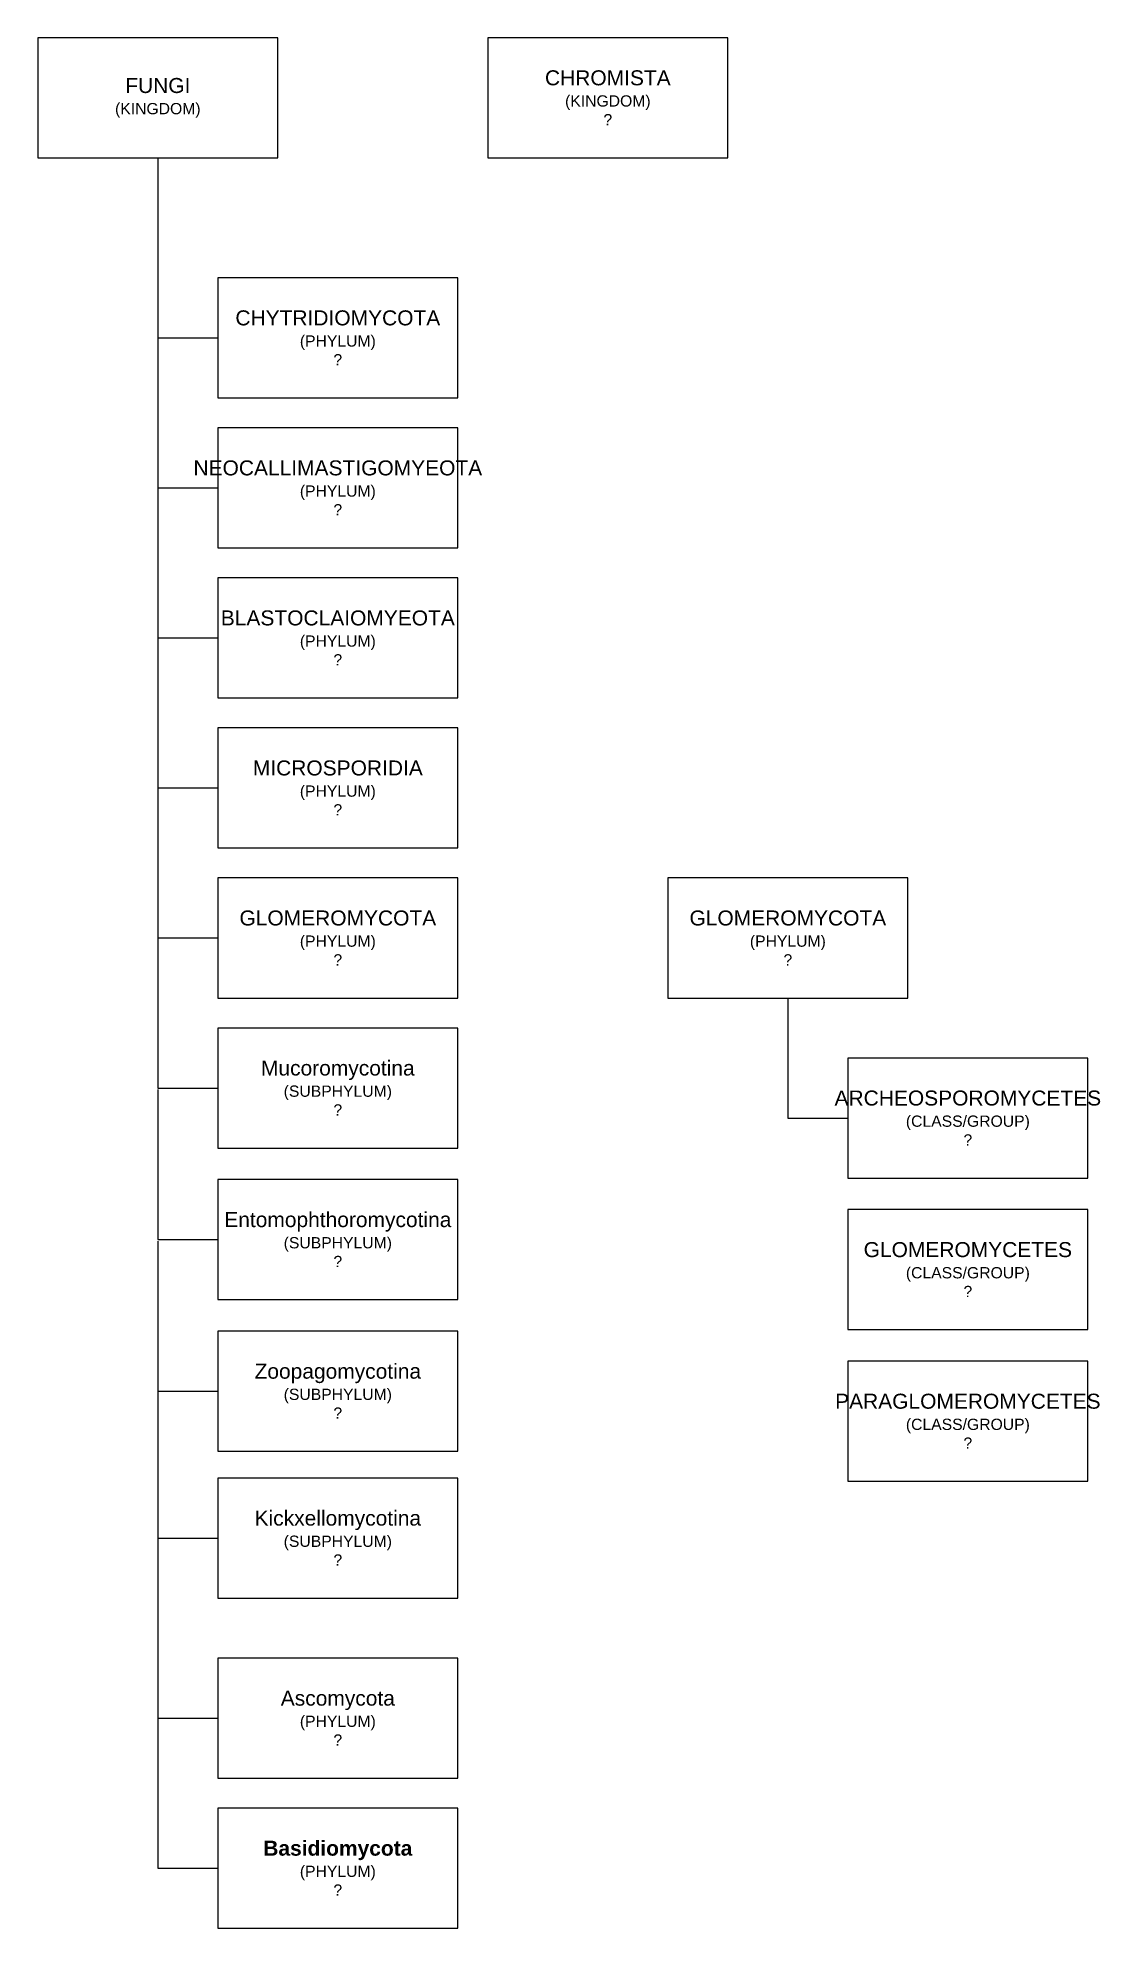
# Model space of a CAD drawing. Header units: inches. Extents: x -11.2 to 32.8, y -11.5 to 15.
# Drawn here: x -11.25 to -2.4, y -1 to 14.75 of the extents above; entities that cross this region are included whole.
import ezdxf

# ---------------------------------------------------------------- set-up
doc = ezdxf.new("R2010")
doc.units = ezdxf.units.IN
doc.header["$MEASUREMENT"] = 0
doc.styles.get("Standard").update_dxf_attribs({"font": 'arial.ttf'})

msp = doc.modelspace()

# ---------------------------------------------------------------- texts
at = {"char_height": 0.125, "attachment_point": 5}
for s, insert in [('FUNGI\\P\\pxqc;{\\H0.75x;(KINGDOM)}', (-10.25, 14.25)), ('\\pxqc;CHROMISTA\\P{\\H0.75x;(KINGDOM)\\P?}', (-6.5, 14.25)), ('\\pxqc;CHYTRIDIOMYCOTA\\P{\\H0.75x;(PHYLUM)\\P?}', (-8.75, 12.25)), ('\\pxqc;NEOCALLIMASTIGOMYEOTA\\P{\\H0.75x;(PHYLUM)\\P?}', (-8.75, 11)), ('\\pxqc;BLASTOCLAIOMYEOTA\\P{\\H0.75x;(PHYLUM)\\P?}', (-8.75, 9.75)), ('\\pxqc;MICROSPORIDIA\\P{\\H0.75x;(PHYLUM)\\P?}', (-8.75, 8.5)), ('\\pxqc;GLOMEROMYCOTA\\P{\\H0.75x;(PHYLUM)\\P?}', (-8.75, 7.25)), ('\\pxqc;GLOMEROMYCOTA\\P{\\H0.75x;(PHYLUM)\\P?}', (-5, 7.25)), ('\\pxqc;Mucoromycotina\\P{\\H0.75x;(SUBPHYLUM)\\P?}', (-8.75, 6)), ('\\pxqc;ARCHEOSPOROMYCETES\\P{\\H0.75x;(CLASS/GROUP)\\P?}', (-3.5, 5.75)), ('\\pxqc;Entomophthoromycotina\\P{\\H0.75x;(SUBPHYLUM)\\P?}', (-8.75, 4.737)), ('\\pxqc;GLOMEROMYCETES\\P{\\H0.75x;(CLASS/GROUP)\\P?}', (-3.5, 4.487)), ('\\pxqc;Zoopagomycotina\\P{\\H0.75x;(SUBPHYLUM)\\P?}', (-8.75, 3.474)), ('\\pxqc;PARAGLOMEROMYCETES\\P{\\H0.75x;(CLASS/GROUP)\\P?}', (-3.5, 3.224)), ('\\pxqc;Kickxellomycotina\\P{\\H0.75x;(SUBPHYLUM)\\P?}', (-8.75, 2.25)), ('\\pxqc;Ascomycota\\P{\\H0.75x;(PHYLUM)\\P?}', (-8.75, 0.75)), ('\\pxqc;{\\fArial|b1|i0|c0|p34;Basidiomycota}\\P{\\H0.75x;(PHYLUM)\\P?}', (-8.75, -0.5))]:
    msp.add_mtext_dynamic_manual_height_columns(s, width=2, gutter_width=1, heights=[1], dxfattribs=dict(at, insert=insert))

# ---------------------------------------------------------------- linework, layer by layer
for points in [[(-11.25, 13.75), (-9.25, 13.75), (-9.25, 14.75), (-11.25, 14.75)], [(-7.5, 13.75), (-5.5, 13.75), (-5.5, 14.75), (-7.5, 14.75)], [(-9.75, 11.75), (-7.75, 11.75), (-7.75, 12.75), (-9.75, 12.75)], [(-9.75, 10.5), (-7.75, 10.5), (-7.75, 11.5), (-9.75, 11.5)], [(-9.75, 9.25), (-7.75, 9.25), (-7.75, 10.25), (-9.75, 10.25)], [(-9.75, 8), (-7.75, 8), (-7.75, 9), (-9.75, 9)], [(-9.75, 6.75), (-7.75, 6.75), (-7.75, 7.75), (-9.75, 7.75)], [(-6, 6.75), (-4, 6.75), (-4, 7.75), (-6, 7.75)], [(-9.75, 5.5), (-7.75, 5.5), (-7.75, 6.5), (-9.75, 6.5)], [(-4.5, 5.25), (-2.5, 5.25), (-2.5, 6.25), (-4.5, 6.25)], [(-9.75, 4.237), (-7.75, 4.237), (-7.75, 5.237), (-9.75, 5.237)], [(-4.5, 3.987), (-2.5, 3.987), (-2.5, 4.987), (-4.5, 4.987)], [(-9.75, 2.974), (-7.75, 2.974), (-7.75, 3.974), (-9.75, 3.974)], [(-4.5, 2.724), (-2.5, 2.724), (-2.5, 3.724), (-4.5, 3.724)], [(-9.75, 1.75), (-7.75, 1.75), (-7.75, 2.75), (-9.75, 2.75)], [(-9.75, 0.25), (-7.75, 0.25), (-7.75, 1.25), (-9.75, 1.25)], [(-9.75, -1), (-7.75, -1), (-7.75, 0), (-9.75, 0)]]:
    msp.add_lwpolyline(points, close=True)
for points in [[(-10.25, 13.75), (-10.25, 12.25), (-9.75, 12.25)], [(-10.25, 12.25), (-10.25, 11), (-9.75, 11)], [(-10.25, 11), (-10.25, 9.75), (-9.75, 9.75)], [(-10.25, 9.75), (-10.25, 8.5), (-9.75, 8.5)], [(-10.25, 8.5), (-10.25, 7.25), (-9.75, 7.25)], [(-10.25, 7.25), (-10.25, 6), (-9.75, 6)], [(-5, 6.75), (-5, 5.75), (-4.5, 5.75)], [(-10.25, 5.987), (-10.25, 4.737), (-9.75, 4.737)], [(-10.25, 4.724), (-10.25, 3.474), (-9.75, 3.474)], [(-10.25, 3.5), (-10.25, 2.25), (-9.75, 2.25)], [(-10.25, 2.25), (-10.25, 0.75), (-9.75, 0.75)], [(-10.25, 0.75), (-10.25, -0.5), (-9.75, -0.5)]]:
    msp.add_lwpolyline(points)

msp.set_redraw_order([(e.dxf.handle, doc.entitydb.next_handle()) for e in msp.query("TEXT MTEXT ATTDEF DIMENSION ARC_DIMENSION")])  # texts and dimensions are drawn at this point

doc.saveas('drawing.dxf')
